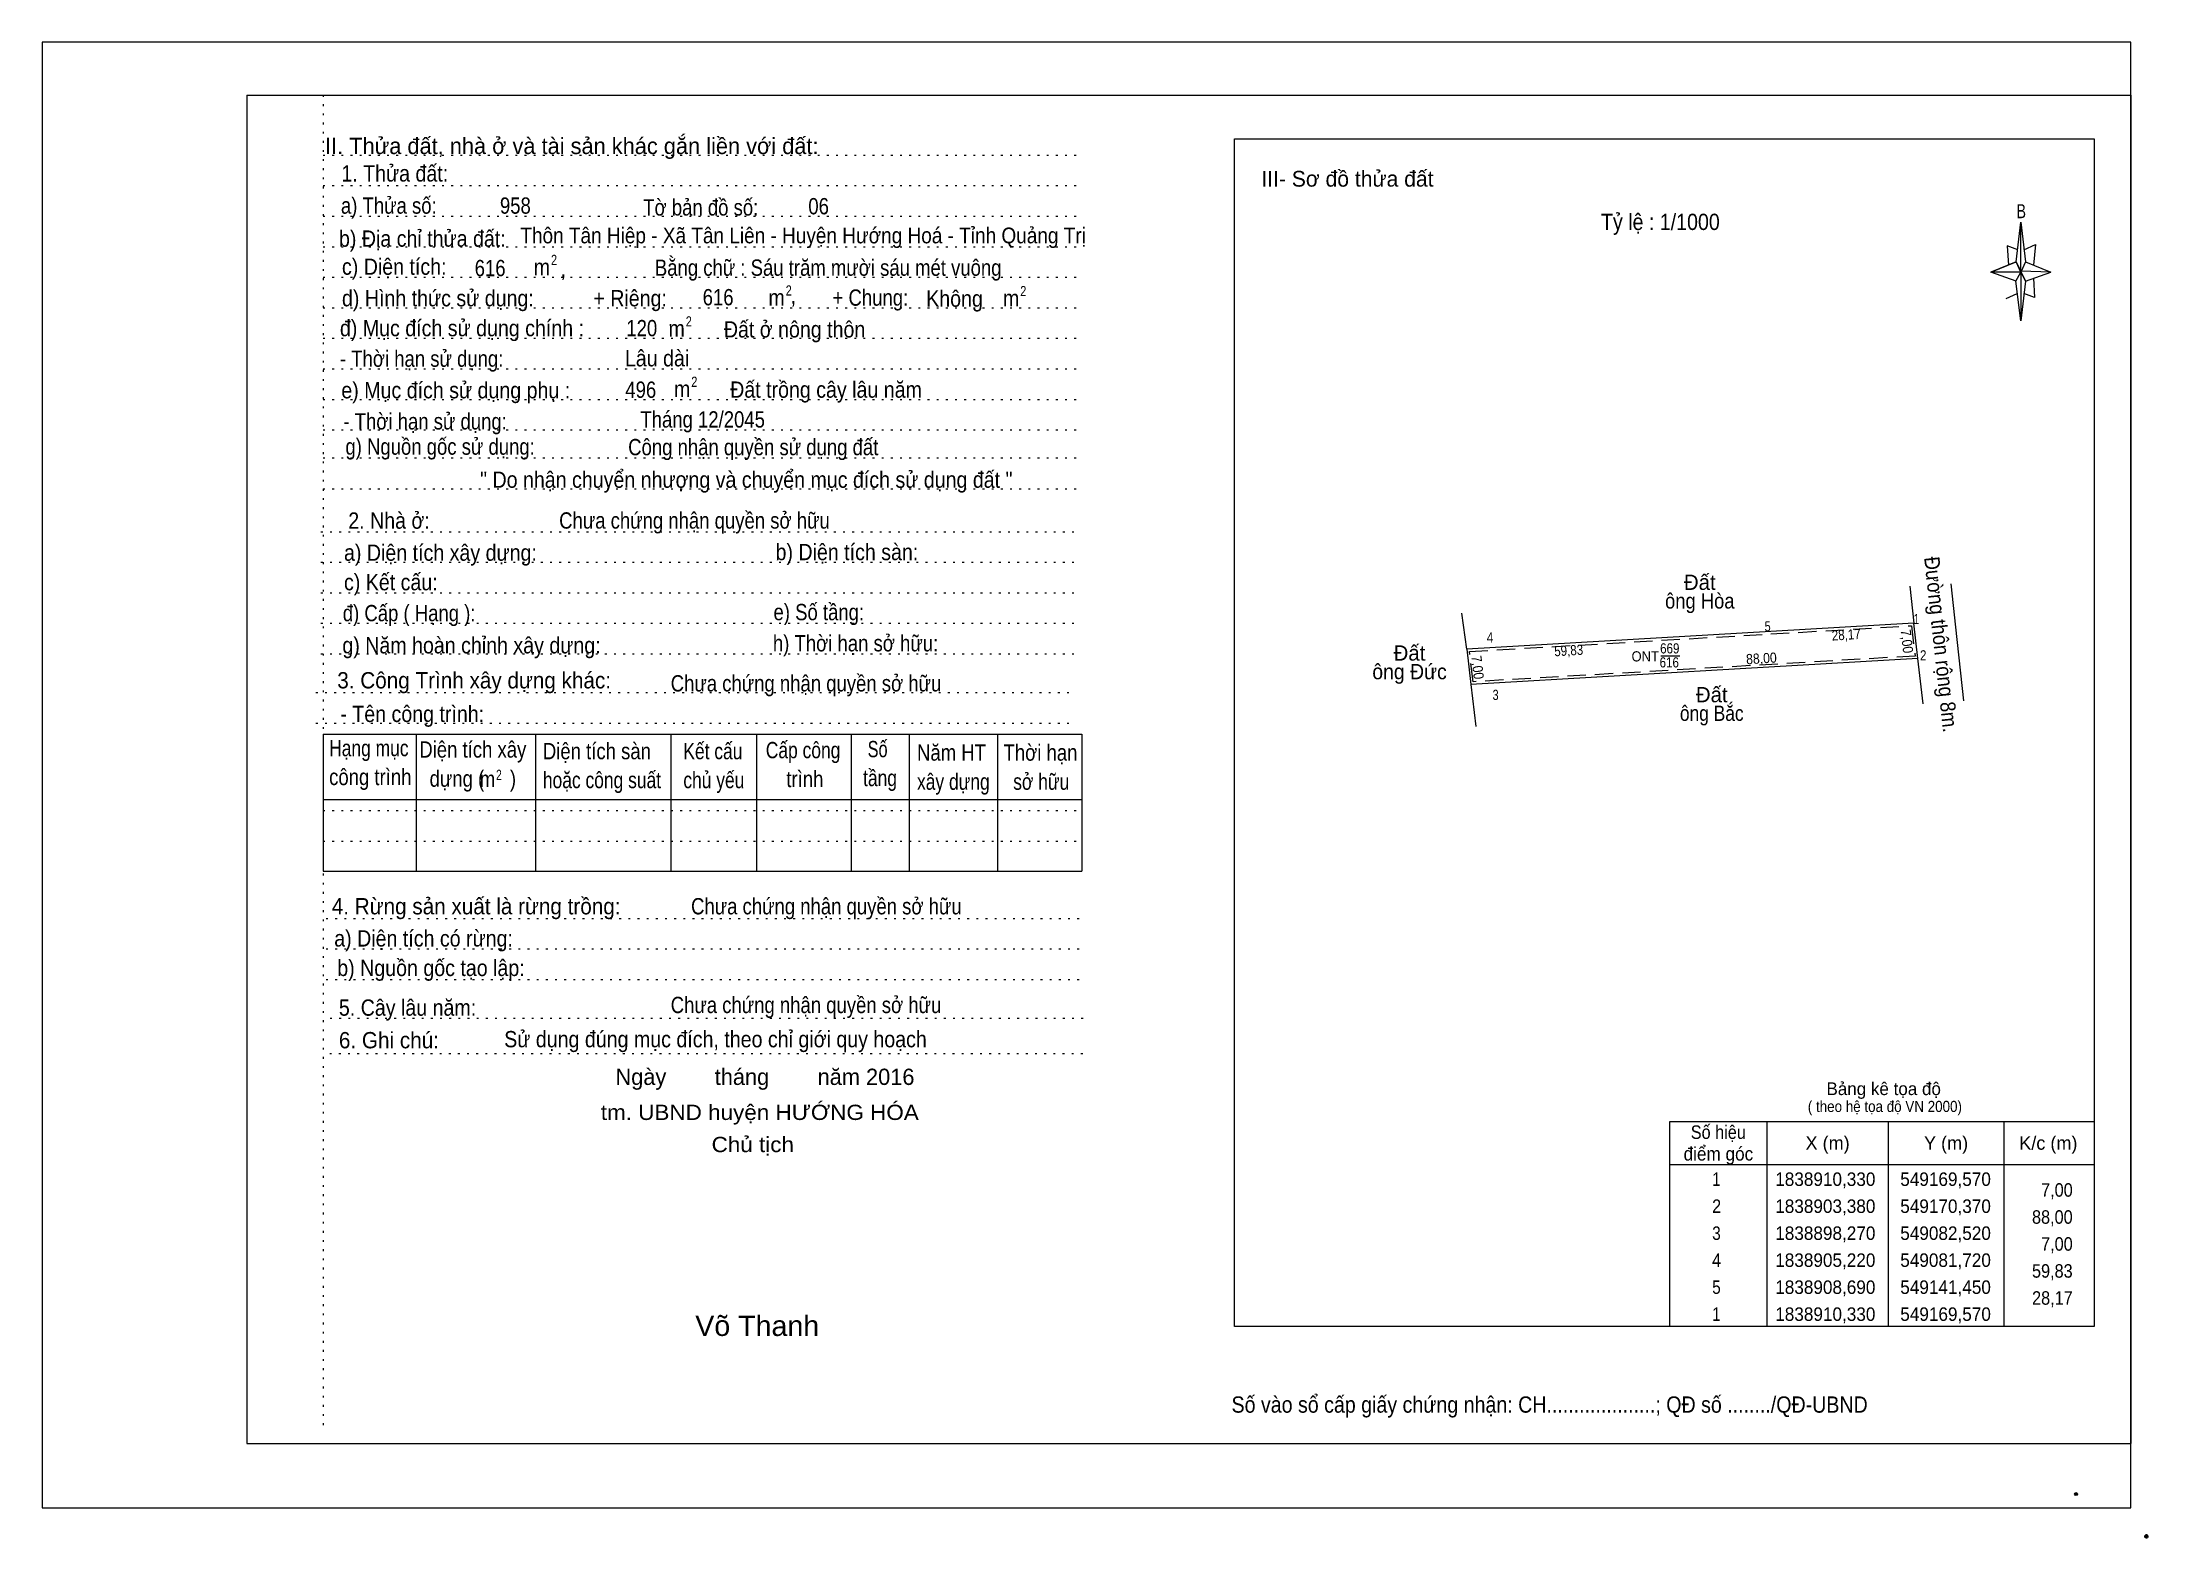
# Model space of a CAD drawing. Header units: metres. Extents: x 547371 to 549215, y 1838188 to 1839010.
# Drawn here: x 547823.9 to 548237.7, y 1838311.9 to 1838605.8 of the extents above; entities that cross this region are included whole.
import ezdxf
from ezdxf.enums import TextEntityAlignment as Align

# ---------------------------------------------------------------- set-up
doc = ezdxf.new("R2010")
doc.units = ezdxf.units.M
doc.header["$LTSCALE"] = 1.2
doc.header["$PDMODE"] = 32
doc.header["$PDSIZE"] = 0.6
doc.linetypes.add('DOTTED', pattern=[1.5, 0.3, -1.2])
doc.linetypes.add('MEDIUM_DASHED', pattern=[4.5, 3, -1.5])
for name, color, linetype, lineweight in [('1', 7, 'DOTTED', 13), ('10', 7, 'Continuous', 13), ('2', 7, 'Continuous', 13), ('21', 7, 'Continuous', 13), ('22', 7, 'Continuous', 13), ('30', 7, 'Continuous', 13), ('63', 7, 'Continuous', 13), ('7', 7, 'Continuous', 13)]:
    doc.layers.add(name, color=color, linetype=linetype, lineweight=lineweight)
for name, color, linetype in [('20', 7, 'Continuous'), ('50', 7, 'Continuous'), ('9', 7, 'Continuous')]:
    doc.layers.add(name, color=color, linetype=linetype)

msp = doc.modelspace()

# ---------------------------------------------------------------- texts
at = {"layer": '10'}
msp.add_text('III- Sơ đồ thửa đất', height=3.1, dxfattribs=at).set_placement((548080.41, 1838577.41), align=Align.CENTER)
for s, height, width, p in [('  Thôn Tân Hiệp - Xã Tân Liên - Huyện Hướng Hoá - Tỉnh Quảng Trị', 3.1, 0.9, (547972.42, 1838566.27)), ('Bằng chữ : Sáu trăm mười sáu mét vuông', 3.2, 0.85, (547978.385, 1838559.89))]:
    msp.add_text(s, height=height, dxfattribs=dict(at, width=width)).set_placement(p, align=Align.CENTER)
at = {"layer": '2'}
for s, p in [('II. Thửa đất, nhà ở và tài sản khác gắn liền với đất:', (547879.52, 1838583.81)), (',', (547925.72, 1838559.69)), (',', (547970.92, 1838554.41))]:
    msp.add_text(s, height=3.2, dxfattribs=at).set_placement(p)
for s, height, width, p in [('1. Thửa đất:', 3.2, 0.9, (547882.72, 1838578.41)), ('a) Thửa số:', 3.2, 0.85, (547882.64, 1838572.09)), ('958', 3.2, 0.85, (547913.88, 1838572.09)), ('Tờ bản đồ số:', 3.2, 0.85, (547942.04, 1838571.73)), ('06', 3.2, 0.85, (547974.48, 1838571.97)), ('c) Diện tích:', 3.2, 0.9, (547882.84, 1838560.09)), ('616', 3.2, 0.85, (547908.92, 1838559.81)), ('m', 3.2, 0.9, (547920.52, 1838560.01)), ('2', 2, 0.8, (547923.92, 1838562.01)), ('d) Hình thức sử dụng:', 3.2, 0.9, (547882.84, 1838553.89)), ('+ Riêng:', 3.2, 0.9, (547932.24, 1838553.89)), ('616', 3.2, 0.85, (547953.72, 1838554.09)), ('2', 2, 0.8, (547970.04, 1838556.01)), ('+ Chung:', 3.2, 0.85, (547979.24, 1838554.01)), ('Không', 3.2, 0.9, (547997.64, 1838553.81)), ('2', 2, 0.8, (548016.12, 1838555.89)), ('m', 3.2, 0.9, (547966.64, 1838554.01)), ('m', 3.2, 0.9, (548012.72, 1838553.89)), ('đ) Mục đích sử dụng chính : ', 3.2, 0.9, (547882.44, 1838548.01)), ('120', 3.2, 0.85, (547938.72, 1838548.01)), ('m', 3.2, 0.9, (547947, 1838547.93)), ('2', 2, 0.8, (547950.4, 1838549.93)), ('Đất ở nông thôn', 3.2, 0.9, (547957.88, 1838547.77)), ('- Thời hạn sử dụng: ', 3.2, 0.85, (547882.44, 1838542.01)), ('Lâu dài', 3.2, 0.9, (547938.44, 1838542.09)), ('e) Mục đích sử dụng phụ : ', 3.2, 0.9, (547882.72, 1838535.81)), ('m', 3.2, 0.9, (547948.08, 1838536.07)), ('2', 2, 0.8, (547951.48, 1838538.07)), ('Đất trồng cây lâu năm ', 3.2, 0.9, (547959.12, 1838535.93)), ('- Thời hạn sử dụng: ', 3.2, 0.85, (547883.12, 1838529.69)), ('Tháng 12/2045', 3.2, 0.85, (547941.48, 1838530.07)), ('g) Nguồn gốc sử dụng: ', 3.2, 0.85, (547883.52, 1838524.73)), ('2. Nhà ở:', 3.2, 0.9, (547884.08, 1838510.19)), ('a) Diện tích xây dựng:', 3.2, 0.9, (547883.24, 1838503.89)), ('b) Diện tích sàn:', 3.2, 0.9, (547968.04, 1838504.01)), ('c) Kết cấu:', 3.2, 0.9, (547883.24, 1838498.09)), ('đ) Cấp ( Hạng ):', 3.2, 0.85, (547883, 1838492.01)), ('e) Số tầng:', 3.2, 0.85, (547967.64, 1838492.21)), ('g) Năm hoàn chỉnh xây dựng:', 3.2, 0.9, (547882.92, 1838485.69)), ('h) Thời hạn sở hữu:', 3.2, 0.85, (547967.52, 1838486.09)), ('3. Công Trình xây dựng khác:', 3.2, 0.95, (547881.92, 1838478.81)), ('- Tên công trình:', 3.2, 0.9, (547882.52, 1838472.21)), ('Hạng mục', 3.2, 0.8, (547880.32, 1838465.49)), ('Diện tích xây', 3.2, 0.85, (547898.04, 1838465.21)), ('Diện tích sàn', 3.2, 0.85, (547922.32, 1838464.89)), ('Kết cấu', 3.2, 0.8, (547949.92, 1838464.89)), ('Cấp công', 3.2, 0.8, (547966.12, 1838465.09)), (' Số', 3.2, 0.75, (547985.24, 1838465.29)), ('Năm HT', 3.2, 0.85, (547995.84, 1838464.61)), ('Thời hạn', 3.2, 0.85, (548012.84, 1838464.61)), ('công trình', 3.2, 0.85, (547880.32, 1838459.81)), ('  dựng (     )', 3.2, 0.85, (547898.04, 1838459.49)), ('m', 3.2, 0.85, (547909.92, 1838459.41)), ('2', 2.014, 0.75, (547913.12, 1838460.81)), ('hoặc công suất', 3.2, 0.8, (547922.32, 1838459.21)), ('chủ yếu', 3.2, 0.8, (547949.92, 1838459.21)), ('    trình', 3.2, 0.85, (547966.12, 1838459.41)), ('tầng', 3.2, 0.8, (547985.24, 1838459.61)), ('xây dựng', 3.2, 0.8, (547995.84, 1838458.89)), ('  sở hữu', 3.2, 0.8, (548012.84, 1838458.89)), ('4. Rừng sản xuất là rừng trồng:', 3.2, 0.95, (547880.84, 1838434.41)), ('a) Diện tích có rừng:', 3.2, 0.9, (547881.32, 1838428.09)), ('b) Nguồn gốc tạo lập:', 3.2, 0.9, (547881.92, 1838422.29)), ('5. Cây lâu năm:', 3.2, 0.9, (547882.24, 1838414.49)), ('6. Ghi chú:', 3.2, 0.95, (547882.24, 1838408.09)), ('Số vào sổ cấp giấy chứng nhận: CH....................; QĐ số ......../QĐ-UBND', 3.2, 0.9, (548057.64, 1838336.49))]:
    msp.add_text(s, height=height, dxfattribs=dict(at, width=width)).set_placement(p)
at = {"layer": '2', "width": 0.9}
msp.add_text('b) Địa chỉ thửa đất:', height=3.2, dxfattribs=at).set_placement((547898.635, 1838565.61), align=Align.CENTER)
at = {"layer": '20'}
msp.add_text('Bảng kê tọa độ', height=2.5, dxfattribs=at).set_placement((548185.785, 1838398.9), align=Align.CENTER)
at = {"layer": '20', "width": 0.9}
msp.add_text('( theo hệ tọa độ VN 2000)', height=2.187, dxfattribs=at).set_placement((548186.02, 1838395.58), align=Align.CENTER)
at = {"layer": '22', "width": 0.85}
msp.add_text('496', height=3.2, dxfattribs=at).set_placement((547938.52, 1838535.91))
at = {"layer": '30', "width": 0.75}
msp.add_text('B', height=2.756, dxfattribs=at).set_placement((548212.82, 1838571.21), align=Align.CENTER)
at = {"layer": '50', "width": 0.9}
msp.add_text('Tỷ lệ : 1/1000', height=3.2, dxfattribs=at).set_placement((548130.24, 1838568.89))
at = {"layer": '50'}
msp.add_text('Ngày        tháng        năm 2016', height=3.2, dxfattribs=at).set_placement((547965.96, 1838400.89), align=Align.CENTER)
for s, height, width, p in [('tm. UBND huyện HƯỚNG HÓA', 3, 1.1, (547964.94, 1838394.01)), (' Chủ tịch', 3, 1.1, (547962.95, 1838387.69)), ('Võ Thanh', 4, 1.05, (547964.44, 1838351.57))]:
    msp.add_text(s, height=height, dxfattribs=dict(at, width=width)).set_placement(p, align=Align.CENTER)
at = {"layer": '63'}
for s, width, p in [('Số hiệu', 0.9, (548153.29, 1838390.29)), ('điểm góc', 0.95, (548153.305, 1838386.04)), (' 1', 0.8, (548152.5, 1838381.05)), ('1838910,330', 0.95, (548174.315, 1838381.05)), ('549169,570', 0.95, (548197.945, 1838381.05)), (' 2', 0.9, (548152.515, 1838375.74)), ('1838903,380', 0.95, (548174.315, 1838375.74)), ('549170,370', 0.95, (548197.945, 1838375.74)), (' 3', 0.85, (548152.505, 1838370.44)), ('1838898,270', 0.95, (548174.315, 1838370.44)), ('549082,520', 0.95, (548197.945, 1838370.44)), (' 4', 0.9, (548152.51, 1838365.14)), ('1838905,220', 0.95, (548174.315, 1838365.14)), ('549081,720', 0.95, (548197.945, 1838365.14)), (' 5', 0.85, (548152.505, 1838359.83)), ('1838908,690', 0.95, (548174.315, 1838359.83)), ('549141,450', 0.95, (548197.945, 1838359.83)), (' 1', 0.8, (548152.5, 1838354.53)), ('1838910,330', 0.95, (548174.315, 1838354.53)), ('549169,570', 0.95, (548197.945, 1838354.53))]:
    msp.add_text(s, height=2.653, dxfattribs=dict(at, width=width)).set_placement(p, align=Align.CENTER)
for s, p in [('X (m)', (548174.765, 1838388.16)), ('Y (m)', (548198.045, 1838388.16)), ('K/c (m)', (548218.145, 1838388.16))]:
    msp.add_text(s, height=2.653, dxfattribs=at).set_placement(p, align=Align.CENTER)
at = {"layer": '63', "width": 0.9}
for s, p in [('7,00', (548222.93, 1838378.93)), ('88,00', (548222.92, 1838373.62)), ('7,00', (548222.93, 1838368.32)), ('59,83', (548222.92, 1838363.02)), ('28,17', (548222.93, 1838357.71))]:
    msp.add_text(s, height=2.653, dxfattribs=at).set_placement(p, align=Align.RIGHT)
at = {"layer": '7'}
for s, height, rotation, width, p in [('Đường thôn rộng 8m.', 3, 276.199, 0.9, (548195.598, 1838487.297)), ('59,83', 2, 3.325, 0.85, (548123.942, 1838485.279)), ('28,17', 2, 3.338, 0.85, (548178.482, 1838488.37)), ('7,00', 2, 276.566, 0.9, (548189.361, 1838487.959)), ('7,00', 2, 276.566, 0.9, (548105.001, 1838482.839)), ('88,00', 2, 3.329, 0.9, (548161.817, 1838483.722))]:
    msp.add_text(s, height=height, rotation=rotation, dxfattribs=dict(at, width=width)).set_placement(p, align=Align.CENTER)
for p in [(548149.645, 1838498.17), (548092.605, 1838484.27), (548151.995, 1838476.09)]:
    msp.add_text('Đất', height=3, dxfattribs=at).set_placement(p, align=Align.CENTER)
for s, height, width, p in [('ông Hòa', 3, 0.9, (548149.65, 1838494.51)), ('669', 2, 0.85, (548143.75, 1838485.68)), ('ông Đức', 3, 0.95, (548092.615, 1838480.61)), ('ONT', 2, 0.95, (548138.925, 1838484.11)), ('616', 2, 0.85, (548143.65, 1838482.93)), ('ông Bắc', 3, 0.85, (548152, 1838472.43))]:
    msp.add_text(s, height=height, dxfattribs=dict(at, width=width)).set_placement(p, align=Align.CENTER)
for s, width, p in [(' 5', 0.8, (548163.58, 1838490.01)), (' 1', 0.75, (548192.78, 1838491.45)), (' 4', 0.85, (548109.07, 1838487.83)), (' 2', 0.85, (548194.18, 1838484.31)), (' 3', 0.8, (548110.12, 1838476.54))]:
    msp.add_text(s, height=2, dxfattribs=dict(at, width=width)).set_placement(p, align=Align.RIGHT)
at = {"layer": '9'}
for s, width, p in [('Công nhận quyền sử dụng đất ', 0.85, (547939.08, 1838524.63)), ('" Do nhận chuyển nhượng và chuyển mục đích sử dụng đất "', 0.9, (547909.98, 1838518.23)), ('Chưa chứng nhận quyền sở hữu', 0.85, (547925.52, 1838510.21)), ('Chưa chứng nhận quyền sở hữu', 0.85, (547947.44, 1838478.21)), ('Chưa chứng nhận quyền sở hữu', 0.85, (547951.44, 1838434.41)), ('Chưa chứng nhận quyền sở hữu', 0.85, (547947.44, 1838415.01)), ('Sử dụng đúng mục đích, theo chỉ giới quy hoạch', 0.9, (547914.72, 1838408.29))]:
    msp.add_text(s, height=3.2, dxfattribs=dict(at, width=width)).set_placement(p)

# ---------------------------------------------------------------- linework, layer by layer
at = {"layer": '1', "linetype": 'Continuous'}
for p, q in [((547864.12, 1838595.41), (548234.32, 1838595.41)), ((547864.12, 1838595.41), (547864.12, 1838330.41)), ((548234.32, 1838595.41), (548234.32, 1838330.41)), ((547864.12, 1838330.41), (548234.32, 1838330.41))]:
    msp.add_line(p, q, dxfattribs=at)
at = {"layer": '1'}
for p, q in [((547879.12, 1838595.41), (547879.12, 1838332.61)), ((547879.12, 1838583.61), (548028.24, 1838583.61)), ((547879.12, 1838577.61), (548028.24, 1838577.61)), ((547879.12, 1838571.61), (548028.24, 1838571.61)), ((547879.12, 1838565.61), (548028.24, 1838565.61)), ((547879.12, 1838559.61), (548028.24, 1838559.61)), ((547879.12, 1838553.61), (548028.24, 1838553.61)), ((547879.12, 1838547.61), (548028.24, 1838547.61)), ((547879.12, 1838541.61), (548028.24, 1838541.61)), ((547879.12, 1838535.61), (548028.24, 1838535.61)), ((547879.12, 1838529.61), (548028.24, 1838529.61)), ((547879.12, 1838524.09), (548028.24, 1838524.09)), ((547879.12, 1838518.01), (548028.24, 1838518.01)), ((547878.72, 1838509.61), (548027.84, 1838509.61)), ((547878.72, 1838503.61), (548027.84, 1838503.61)), ((547878.72, 1838497.61), (548027.84, 1838497.61)), ((547878.72, 1838491.61), (548027.84, 1838491.61)), ((547878.72, 1838485.61), (548027.84, 1838485.61)), ((547877.72, 1838478.01), (548026.84, 1838478.01)), ((547877.72, 1838472.01), (548026.84, 1838472.01)), ((547879.12, 1838454.81), (548028.24, 1838454.81)), ((547879.12, 1838448.81), (548028.24, 1838448.81)), ((547879.72, 1838433.61), (548028.84, 1838433.61)), ((547879.72, 1838427.61), (548028.84, 1838427.61)), ((547879.72, 1838421.61), (548028.84, 1838421.61)), ((547880.52, 1838414.01), (548029.64, 1838414.01)), ((547880.44, 1838407.09), (548029.52, 1838407.09))]:
    msp.add_line(p, q, dxfattribs=at)
at = {"layer": '1', "linetype": 'Continuous'}
msp.add_lwpolyline([(547823.92, 1838317.81), (548234.32, 1838317.81), (548234.32, 1838605.81), (547823.92, 1838605.81)], close=True, dxfattribs=at)
at = {"layer": '10'}
for p, q in [((547879.12, 1838469.81), (548028.24, 1838469.81)), ((547879.12, 1838469.81), (547879.12, 1838442.89)), ((547897.44, 1838469.81), (547897.44, 1838442.89)), ((547920.84, 1838469.81), (547920.84, 1838442.89)), ((547947.44, 1838469.81), (547947.44, 1838442.89)), ((547964.32, 1838469.81), (547964.32, 1838442.89)), ((547982.92, 1838469.81), (547982.92, 1838442.89)), ((547994.32, 1838469.81), (547994.32, 1838442.89)), ((548011.64, 1838469.81), (548011.64, 1838442.89)), ((548028.24, 1838469.81), (548028.24, 1838442.89)), ((547879.12, 1838457.01), (548028.24, 1838457.01)), ((547879.12, 1838442.89), (548028.24, 1838442.89))]:
    msp.add_line(p, q, dxfattribs=at)
at = {"layer": '2'}
msp.add_lwpolyline([(548058.24, 1838586.81), (548227.12, 1838586.81), (548227.12, 1838353.41), (548058.24, 1838353.41)], close=True, dxfattribs=at)
at = {"layer": '20'}
msp.add_point((548237.4, 1838312.19), dxfattribs=at)
at = {"layer": '21'}
msp.add_point((548223.6, 1838320.49), dxfattribs=at)
at = {"layer": '30'}
for p, q in [((548211.84, 1838562.61), (548212.72, 1838570.41)), ((548213.64, 1838562.61), (548218.64, 1838560.61)), ((548211.84, 1838558.81), (548206.84, 1838560.61)), ((548213.64, 1838558.81), (548212.72, 1838551.01)), ((548215.24, 1838559.41), (548215.44, 1838555.61)), ((548209.84, 1838555.41), (548212.04, 1838556.41)), ((548215.44, 1838555.61), (548213.32, 1838556.41))]:
    msp.add_line(p, q, dxfattribs=at)
for points in [[(548212.72, 1838570.41), (548213.64, 1838562.61), (548212.72, 1838560.61)], [(548212.72, 1838560.61), (548206.84, 1838560.61), (548211.84, 1838562.61), (548213.64, 1838558.81), (548218.64, 1838560.61), (548212.72, 1838560.81)], [(548212.72, 1838560.61), (548212.72, 1838551.01), (548211.72, 1838558.81)]]:
    msp.add_lwpolyline(points, close=True, dxfattribs=at)
for points in [[(548212.12, 1838565.01), (548210.04, 1838565.81), (548210.32, 1838562.01)], [(548213.32, 1838565.01), (548215.64, 1838566.01), (548215.24, 1838562.01)], [(548212.72, 1838560.61), (548211.84, 1838562.61), (548206.84, 1838560.61)], [(548212.72, 1838560.61), (548213.64, 1838558.81), (548218.64, 1838560.61)]]:
    msp.add_lwpolyline(points, dxfattribs=at)
at = {"layer": '63'}
for p, q in [((548162.84, 1838393.73), (548162.84, 1838353.41)), ((548186.69, 1838393.73), (548186.69, 1838353.41)), ((548209.4, 1838393.73), (548209.4, 1838353.41)), ((548143.76, 1838385.24), (548227.12, 1838385.24))]:
    msp.add_line(p, q, dxfattribs=at)
msp.add_lwpolyline([(548143.76, 1838393.73), (548227.12, 1838393.73), (548227.12, 1838353.41), (548143.76, 1838353.41)], close=True, dxfattribs=at)
at = {"layer": '7'}
for p, q in [((548198.99, 1838499.36), (548199.92, 1838490.82)), ((548190.93, 1838498.9), (548191.7, 1838491.65)), ((548103.85, 1838486.54), (548102.86, 1838493.63)), ((548191.7, 1838491.65), (548163.58, 1838490.01)), ((548199.92, 1838490.82), (548201.49, 1838476.35)), ((548163.58, 1838490.01), (548103.85, 1838486.54)), ((548103.85, 1838486.54), (548104.65, 1838479.59)), ((548192.5, 1838484.7), (548104.65, 1838479.57)), ((548141.98, 1838485.23), (548145.71, 1838485.23)), ((548104.65, 1838479.57), (548105.63, 1838471.36))]:
    msp.add_line(p, q, dxfattribs=at)
at = {"layer": '7', "linetype": 'MEDIUM_DASHED'}
msp.add_lwpolyline([(548191.26, 1838491.12), (548191.94, 1838485.17), (548105.09, 1838480.12), (548104.41, 1838486.07), (548163.61, 1838489.51)], close=True, dxfattribs=at)
at = {"layer": '7'}
msp.add_lwpolyline([(548193.52, 1838475.76), (548192.5, 1838484.7), (548191.7, 1838491.65)], dxfattribs=at)

msp.set_redraw_order([(e.dxf.handle, doc.entitydb.next_handle()) for e in msp.query("TEXT MTEXT ATTDEF DIMENSION ARC_DIMENSION")])  # texts and dimensions are drawn at this point

doc.saveas('drawing.dxf')
